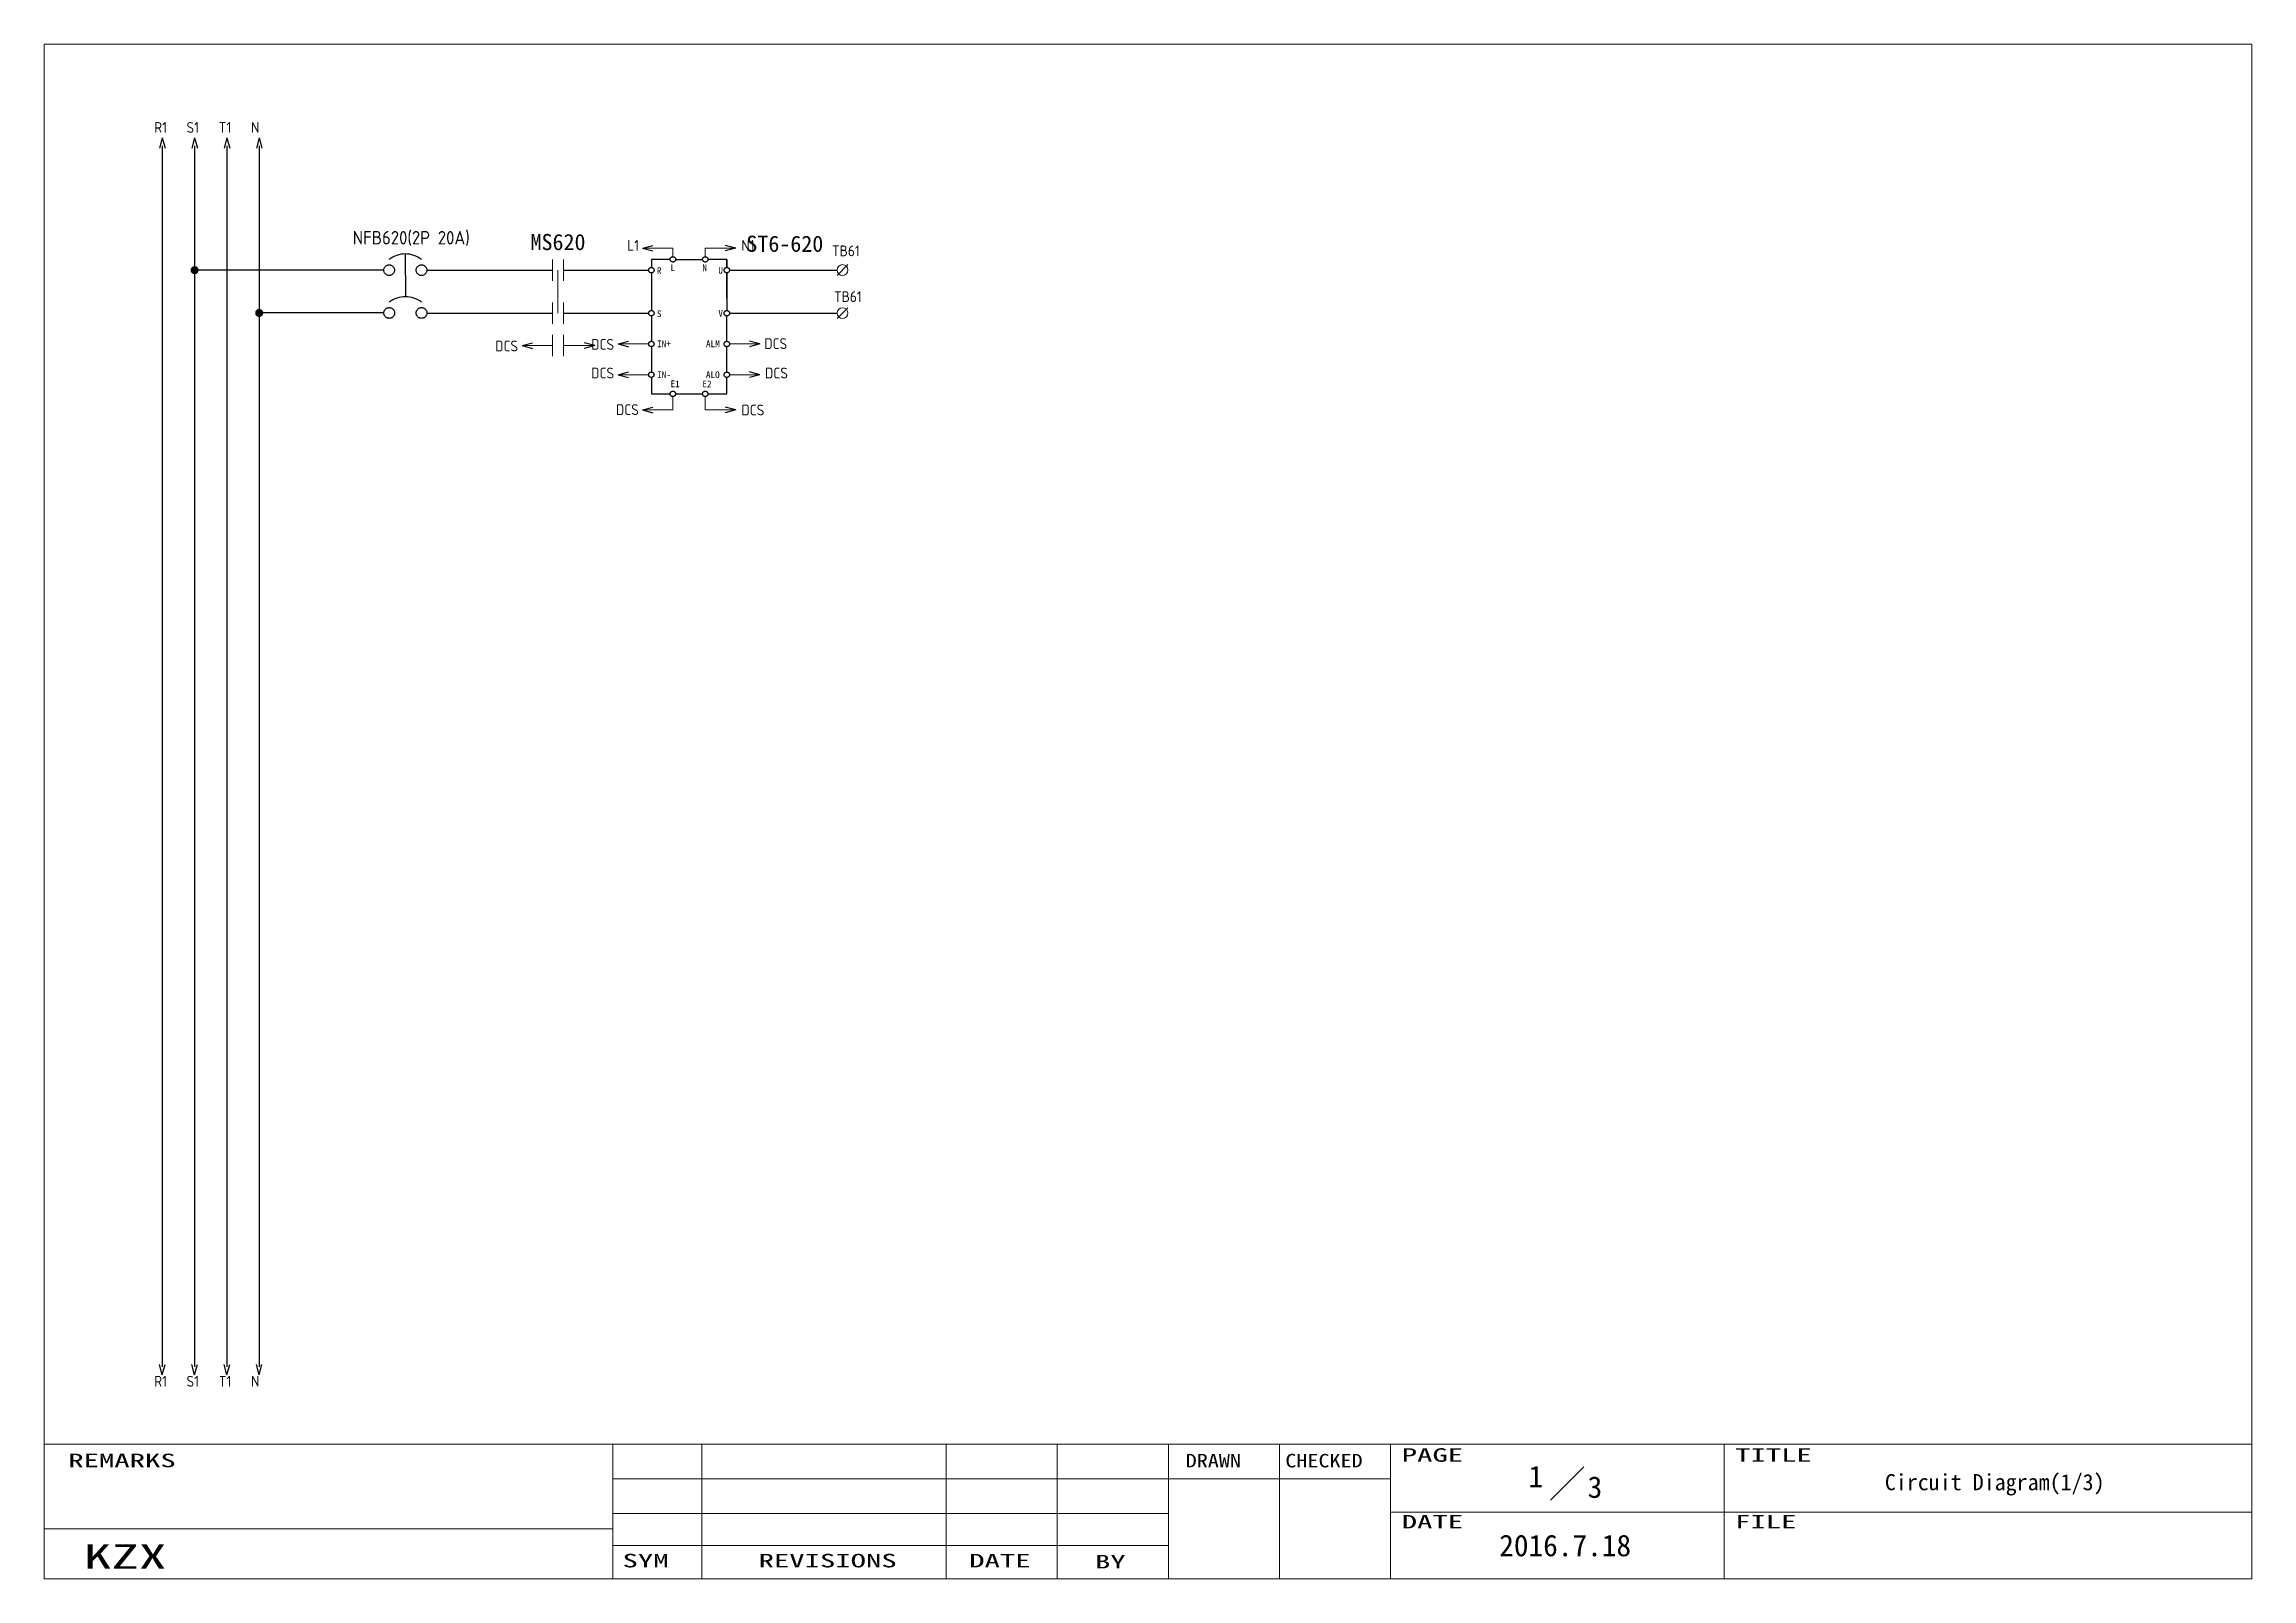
# Model space of a CAD drawing. Extents: x -319 to 2858, y -2689 to 285.
# Drawn here: x 889.9 to 1299.9, y -2688.8 to -2403.8 of the extents above; entities that cross this region are included whole.
import ezdxf
from ezdxf.enums import TextEntityAlignment as Align

# ---------------------------------------------------------------- set-up
doc = ezdxf.new("R2010")
doc.units = 0
doc.header["$LTSCALE"] = 0.3
doc.header["$MEASUREMENT"] = 0
doc.linetypes.add('実線', pattern=[20001, 20000, -1])
doc.layers.get('0').update_dxf_attribs({"linetype": '実線'})
for name, color, linetype, lineweight in [('01図枠', 5, 'CONTINUOUS', 9), ('02接続図', 7, 'CONTINUOUS', 5), ('10外形', 7, 'CONTINUOUS', 9)]:
    doc.layers.add(name, color=color, linetype=linetype, lineweight=lineweight)
for name, color, linetype in [('04部品記号', 3, 'CONTINUOUS'), ('05線番', 4, 'CONTINUOUS'), ('BLOCK', 7, 'CONTINUOUS'), ('図形１', 7, '実線')]:
    doc.layers.add(name, color=color, linetype=linetype)
doc.styles.add('電気標準', font='ISOCP.shx', dxfattribs={"height": 2.5, "bigfont": 'extfont.shx'})
doc.styles.add('ＭＳＰゴシック', font='')
doc.styles.get('ＭＳＰゴシック').set_extended_font_data('SimSun')

msp = doc.modelspace()

# ---------------------------------------------------------------- texts
at = {"layer": '01図枠', "linetype": 'Continuous', "lineweight": 5, "style": 'ＭＳＰゴシック'}
for s, height, width, p in [('PAGE', 2.513, 1.666667, (1142.05, -2664.55)), ('TITLE', 2.513, 1.666667, (1203.96, -2664.55)), ('REMARKS', 2.513, 1.666667, (894.41, -2665.56)), ('DRAWN', 2.513, 1.2, (1101.93, -2665.59)), ('CHECKED', 2.513, 1.2, (1120.43, -2665.59)), ('DATE', 2.513, 1.666667, (1142.05, -2676.94)), ('FILE', 2.513, 1.666667, (1203.96, -2676.94)), ('KZX', 4.523, 1.666667, (897.26, -2682.4)), ('SYM', 2.513, 1.666667, (997.34, -2684.16))]:
    msp.add_text(s, height=height, dxfattribs=dict(at, width=width)).set_placement(p, align=Align.TOP_LEFT)
at = {"layer": '01図枠', "linetype": 'Continuous', "lineweight": 5, "style": 'ＭＳＰゴシック', "width": 1.666667}
for s, p in [('REVISIONS', (1035.43, -2684.16)), ('DATE', (1067.43, -2684.16)), ('BY', (1087.93, -2684.36))]:
    msp.add_text(s, height=2.513, dxfattribs=at).set_placement(p, align=Align.TOP_CENTER)
at = {"layer": '02接続図', "style": 'ＭＳＰゴシック'}
for s, p in [('1', (1166.93, -2669.8)), ('3', (1177.93, -2671.8)), ('2016.7.18', (1172.4, -2682.64))]:
    msp.add_text(s, height=4, dxfattribs=at).set_placement(p, align=Align.MIDDLE)
msp.add_text('Circuit Diagram(1/3)', height=3, dxfattribs=at).set_placement((1231.76, -2670.85), align=Align.MIDDLE_LEFT)
at = {"layer": '04部品記号', "linetype": 'Continuous', "style": 'ＭＳＰゴシック'}
for s, p in [('MS620', (985.36, -2440.55)), ('ST6-620', (1027.48, -2440.87))]:
    msp.add_text(s, height=3, dxfattribs=at).set_placement(p, align=Align.MIDDLE_CENTER)
at = {"layer": '05線番', "style": 'ＭＳＰゴシック'}
for s, p in [('R', (1003.72, -2445.87)), ('L', (1006.26, -2445.31)), ('N', (1012.18, -2445.34)), ('U', (1015.14, -2445.8)), ('S', (1003.72, -2453.87)), ('V', (1015.14, -2453.8)), ('IN+', (1003.76, -2459.45)), ('ALM', (1012.84, -2459.45)), ('IN-', (1003.76, -2465.18)), ('E1', (1006.26, -2466.88)), ('E2', (1012.18, -2466.9)), ('ALO', (1012.83, -2465.18))]:
    msp.add_text(s, height=1.25, dxfattribs=at).set_placement(p, align=Align.MIDDLE_LEFT)
at = {"layer": '図形１', "color": 7, "linetype": '実線', "style": '電気標準'}
for s, p in [('R1', (910.36, -2420.27)), ('S1', (916.36, -2420.27)), ('T1', (922.36, -2420.27)), ('N', (928.36, -2420.27)), ('L1', (998.2, -2442.18)), ('N1', (1019.42, -2442.18)), ('TB61', (1036.25, -2443.19)), ('TB61', (1036.62, -2451.69)), ('DCS', (973.68, -2460.85)), ('DCS', (991.51, -2460.56)), ('DCS', (1023.66, -2460.41)), ('DCS', (991.51, -2465.88)), ('DCS', (1023.8, -2465.88)), ('DCS', (996.11, -2472.67)), ('DCS', (1019.42, -2472.74)), ('R1', (910.36, -2653.11)), ('S1', (916.36, -2653.11)), ('T1', (922.36, -2653.11)), ('N', (928.36, -2653.11))]:
    msp.add_text(s, height=2, dxfattribs=at).set_placement(p)
at = {"layer": '図形１', "color": 4, "style": '電気標準'}
msp.add_text('NFB620(2P 20A)', height=2.5, dxfattribs=at).set_placement((947.23, -2441))

# ---------------------------------------------------------------- blocks, each defined once
blk = doc.blocks.new('矢印（右向）')
at = {"layer": 'BLOCK'}
for q in [(-1.93, 0.52), (-1.93, -0.52)]:
    blk.add_line((0, 0), q, dxfattribs=at)

# ---------------------------------------------------------------- linework, layer by layer
for p, q in [((957, -2442.77), (957.01, -2450.72)), ((953, -2445.77), (917.86, -2445.77)), ((961, -2445.77), (984.35, -2445.77)), ((986.35, -2445.77), (1002.19, -2445.77)), ((1006.19, -2443.77), (1002.69, -2443.77)), ((1002.69, -2443.77), (1002.69, -2445.27)), ((1002.69, -2446.27), (1002.69, -2453.27)), ((1007.19, -2443.77), (1012.2, -2443.77)), ((1016.7, -2443.77), (1013.2, -2443.77)), ((1016.7, -2445.27), (1016.7, -2443.77)), ((1016.7, -2443.77), (1016.7, -2445.27)), ((1016.7, -2450.98), (1016.7, -2446.27)), ((1016.7, -2446.27), (1016.7, -2453.27)), ((1017.2, -2445.77), (1019.2, -2445.77)), ((1017.2, -2445.77), (1037.2, -2445.77)), ((953.01, -2453.72), (929.86, -2453.72)), ((953.01, -2453.72), (929.86, -2453.72)), ((961, -2453.77), (984.35, -2453.77)), ((986.35, -2453.77), (1002.19, -2453.77)), ((1002.69, -2454.27), (1002.69, -2458.98)), ((1016.7, -2458.98), (1016.7, -2454.27)), ((1017.2, -2453.77), (1037.2, -2453.77)), ((1002.69, -2459.98), (1002.69, -2464.69)), ((1016.7, -2464.69), (1016.7, -2459.98)), ((1002.69, -2465.69), (1002.69, -2468.75)), ((1016.7, -2468.75), (1016.7, -2465.69)), ((1002.69, -2468.75), (1006.19, -2468.75)), ((1007.19, -2468.75), (1012.2, -2468.75)), ((1013.2, -2468.75), (1016.7, -2468.75))]:
    msp.add_line(p, q)
for centre in [(1006.69, -2443.77), (1012.7, -2443.77), (1002.69, -2445.77), (1016.7, -2445.77), (1002.69, -2453.77), (1016.7, -2453.77), (1002.69, -2459.48), (1016.7, -2459.48), (1002.69, -2465.19), (1016.7, -2465.19), (1006.69, -2468.75), (1012.7, -2468.75)]:
    msp.add_circle(centre, 0.5)
at = {"layer": '01図枠', "linetype": 'Continuous', "lineweight": 5}
for p, q in [((889.93, -2688.8), (889.93, -2403.8)), ((889.93, -2403.8), (1299.93, -2403.8)), ((1299.93, -2403.8), (1299.93, -2688.8)), ((889.93, -2663.8), (1299.93, -2663.8)), ((995.53, -2663.8), (995.53, -2688.8)), ((1012.04, -2663.8), (1012.04, -2688.8)), ((1057.44, -2663.8), (1057.44, -2688.8)), ((1078.08, -2663.8), (1078.08, -2688.8)), ((1098.72, -2663.8), (1098.72, -2688.8)), ((1119.35, -2688.8), (1119.35, -2663.8)), ((1139.99, -2663.8), (1139.99, -2688.8)), ((1201.9, -2688.8), (1201.9, -2663.8)), ((1175.85, -2667.99), (1169.66, -2674.18)), ((995.53, -2670.23), (1098.72, -2670.23)), ((1098.72, -2670.23), (1139.99, -2670.23)), ((995.53, -2676.66), (1098.72, -2676.66)), ((1139.99, -2676.42), (1299.93, -2676.42)), ((995.53, -2679.52), (889.93, -2679.52)), ((995.53, -2682.61), (1098.72, -2682.61)), ((1299.93, -2688.8), (889.93, -2688.8))]:
    msp.add_line(p, q, dxfattribs=at)
at = {"layer": '02接続図', "linetype": 'Continuous'}
for p, q in [((984.35, -2447.77), (984.35, -2443.77)), ((985.35, -2445.77), (985.35, -2453.77)), ((986.35, -2447.77), (986.35, -2443.77)), ((1037.2, -2446.75), (1039.2, -2444.75)), ((984.35, -2455.77), (984.35, -2451.77)), ((986.35, -2455.77), (986.35, -2451.77)), ((1037.2, -2454.75), (1039.2, -2452.75)), ((984.35, -2461.77), (984.35, -2457.77)), ((986.35, -2461.77), (986.35, -2457.77))]:
    msp.add_line(p, q, dxfattribs=at)
for centre in [(1038.2, -2445.75), (1038.2, -2453.75)]:
    msp.add_circle(centre, 1, dxfattribs=at)
at = {"layer": '10外形'}
for p, q in [((1006.69, -2441.69), (1001.04, -2441.69)), ((1006.69, -2443.27), (1006.69, -2441.69)), ((1012.7, -2443.27), (1012.7, -2441.69)), ((1012.7, -2441.69), (1018.35, -2441.69)), ((984.35, -2459.77), (978.71, -2459.77)), ((986.52, -2459.77), (992.17, -2459.77)), ((1002.19, -2459.48), (996.54, -2459.48)), ((1017.2, -2459.48), (1022.85, -2459.48)), ((1002.19, -2465.19), (996.54, -2465.19)), ((1017.2, -2465.19), (1022.85, -2465.19)), ((1006.69, -2471.73), (1001.04, -2471.73)), ((1006.69, -2469.25), (1006.69, -2471.73)), ((1012.7, -2469.25), (1012.7, -2471.73)), ((1012.7, -2471.73), (1018.35, -2471.73))]:
    msp.add_line(p, q, dxfattribs=at)
at = {"layer": '図形１', "color": 7}
for p, q in [((911.86, -2422.7), (911.86, -2504.52)), ((917.86, -2422.7), (917.86, -2504.52)), ((923.86, -2422.7), (923.86, -2504.52)), ((929.86, -2422.7), (929.86, -2649.41)), ((911.86, -2504.52), (911.86, -2649.41)), ((917.86, -2504.52), (917.86, -2649.41)), ((923.86, -2504.52), (923.86, -2649.41))]:
    msp.add_line(p, q, dxfattribs=at)
at = {"layer": '図形１', "const_width": 0.75}
for points in [[(917.49, -2445.77, 1), (918.24, -2445.77, 1)], [(929.49, -2453.72, 1), (930.24, -2453.72, 1)], [(929.49, -2453.72, 1), (930.24, -2453.72, 1)]]:
    msp.add_lwpolyline(points, format="xyb", close=True, dxfattribs=at)
at = {"layer": '図形１'}
for centre in [(954, -2445.77), (960, -2445.77), (954.01, -2453.72), (960.01, -2453.72)]:
    msp.add_circle(centre, 1, dxfattribs=at)
for centre in [(957, -2447.77), (957.01, -2455.72)]:
    msp.add_arc(centre, 5, 53.1301, 126.8699, dxfattribs=at)

# ---------------------------------------------------------------- block references
at = {"layer": '図形１', "color": 7, "xscale": -1}
for p, rotation in [((911.86, -2421.2), 270), ((917.86, -2421.2), 270), ((923.86, -2421.2), 270), ((929.86, -2421.2), 270), ((1018.35, -2441.69), 180), ((992.17, -2459.77), 180), ((1022.85, -2459.48), 180), ((1022.85, -2465.19), 180), ((1018.35, -2471.73), 180)]:
    msp.add_blockref('矢印（右向）', p, dxfattribs=dict(at, rotation=rotation))
at = {"layer": '図形１', "color": 7}
for p, rotation in [((1001.04, -2441.69), 180), ((978.71, -2459.77), 180), ((996.54, -2459.48), 180), ((996.54, -2465.19), 180), ((1001.04, -2471.73), 180), ((911.86, -2650.91), 270), ((917.86, -2650.91), 270), ((923.86, -2650.91), 270), ((929.86, -2650.91), 270)]:
    msp.add_blockref('矢印（右向）', p, dxfattribs=dict(at, rotation=rotation))

msp.set_redraw_order([(e.dxf.handle, doc.entitydb.next_handle()) for e in msp.query("TEXT MTEXT ATTDEF DIMENSION ARC_DIMENSION")])  # texts and dimensions are drawn at this point

doc.saveas('drawing.dxf')
